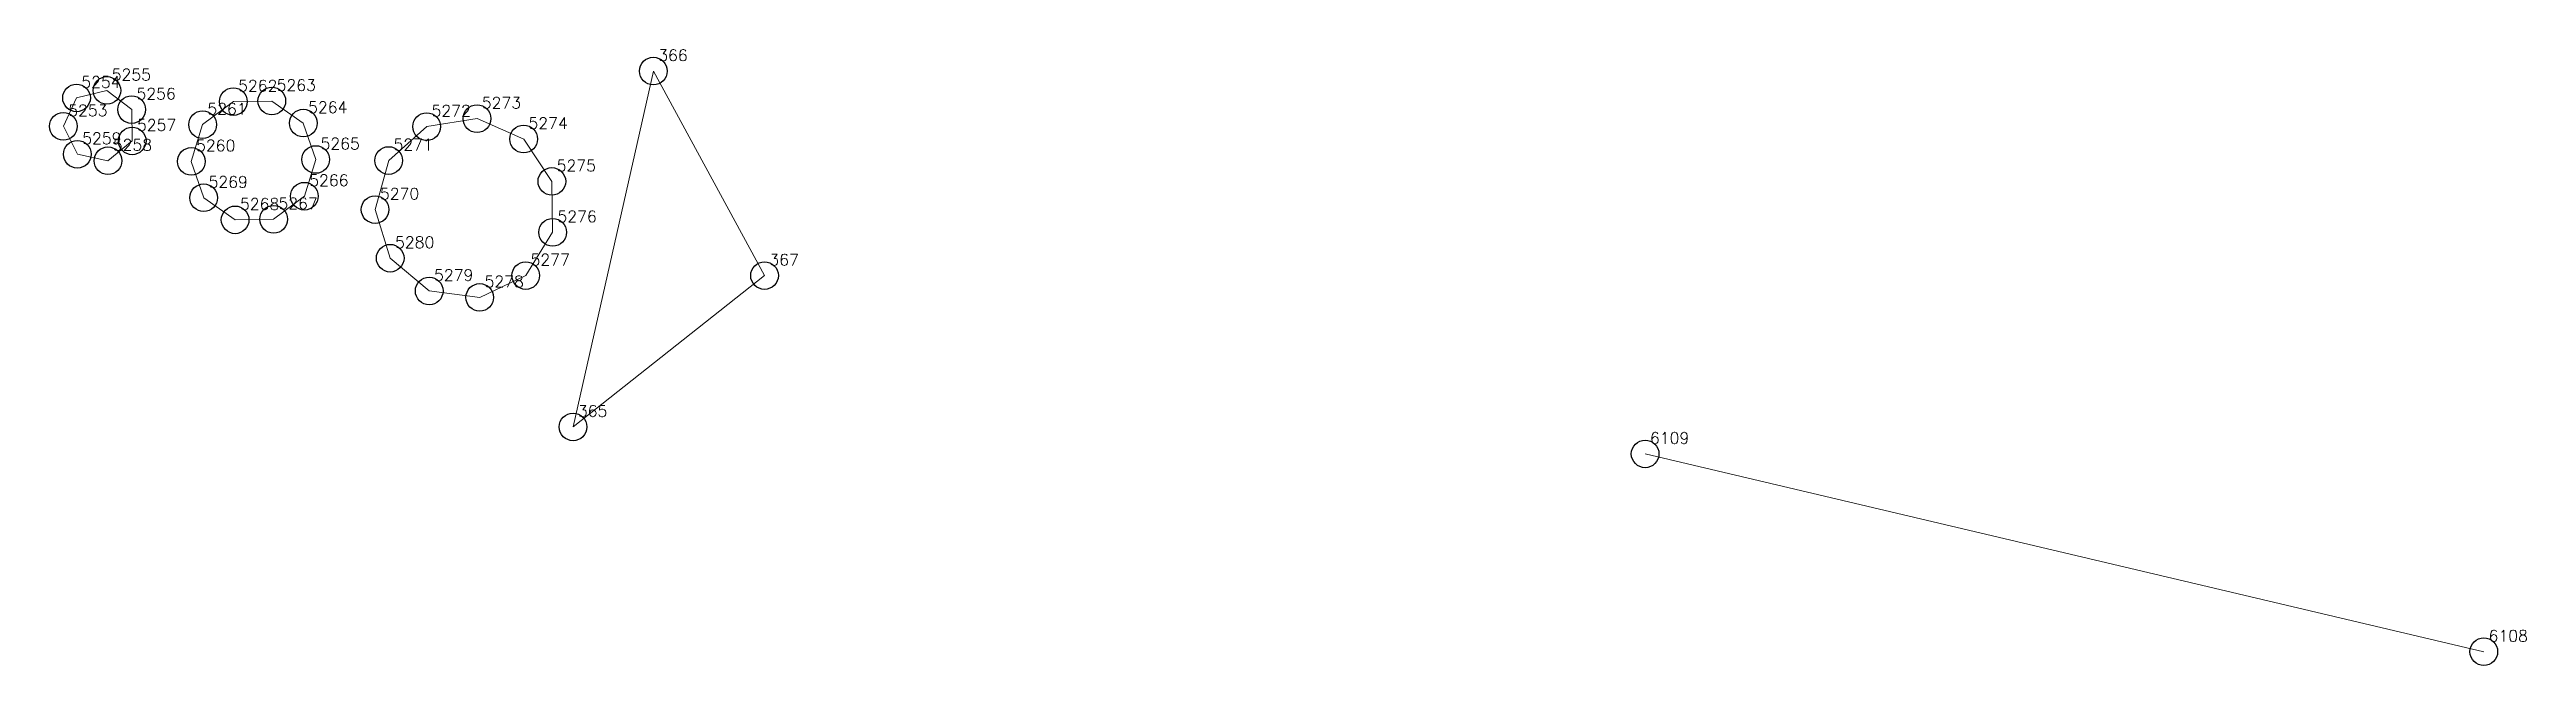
# Model space of a CAD drawing. Extents: x 1391501 to 1398271, y 354915 to 360782.
# Drawn here: x 1394540.5 to 1394607.7, y 359297.9 to 359314.7 of the extents above; entities that cross this region are included whole.
import ezdxf

# ---------------------------------------------------------------- set-up
doc = ezdxf.new("R2010")
doc.units = 0
doc.header["$PDMODE"] = 33
doc.header["$PDSIZE"] = 0.75
doc.layers.add('12 - ценные элементы визуального восприятия территории', color=7, linetype='Continuous')
doc.styles.get("Standard").update_dxf_attribs({"font": 'simplex.shx'})

msp = doc.modelspace()

# ---------------------------------------------------------------- texts
at = {"color": 7}
for s, p in [('5254', (1394541.375, 359313.621)), ('5255', (1394542.199, 359313.822)), ('5262', (1394545.627, 359313.52)), ('5263', (1394546.67, 359313.536)), ('5253', (1394541.019, 359312.851)), ('5256', (1394542.871, 359313.303)), ('5261', (1394544.793, 359312.894)), ('5264', (1394547.523, 359312.936)), ('5272', (1394550.869, 359312.841)), ('5273', (1394552.233, 359313.059)), ('5259', (1394541.399, 359312.092)), ('5257', (1394542.884, 359312.455)), ('5274', (1394553.498, 359312.504)), ('5258', (1394542.229, 359311.916)), ('5260', (1394544.486, 359311.898)), ('5265', (1394547.86, 359311.95)), ('5271', (1394549.839, 359311.921)), ('5269', (1394544.824, 359310.911)), ('5266', (1394547.553, 359310.953)), ('5275', (1394554.262, 359311.354)), ('5268', (1394545.677, 359310.311)), ('5267', (1394546.719, 359310.327)), ('5270', (1394549.47, 359310.59)), ('5276', (1394554.283, 359309.973)), ('5280', (1394549.88, 359309.271)), ('5277', (1394553.554, 359308.8)), ('5279', (1394550.937, 359308.383)), ('5278', (1394552.307, 359308.207))]:
    msp.add_text(s, height=0.3111, dxfattribs=at).set_placement(p)
at = {"layer": '12 - ценные элементы визуального восприятия территории', "color": 7}
for s, p in [('366', (1394557.015, 359314.348)), ('367', (1394560.028, 359308.799)), ('365', (1394554.837, 359304.693)), ('6109', (1394583.902, 359303.962)), ('6108', (1394606.639, 359298.595))]:
    msp.add_text(s, height=0.3111, dxfattribs=at).set_placement(p)

# ---------------------------------------------------------------- linework, layer by layer
for p in [(1394541.246, 359313.346), (1394542.07, 359313.548), (1394542.742, 359313.029), (1394545.498, 359313.246), (1394546.541, 359313.262), (1394552.104, 359312.784), (1394540.89, 359312.576), (1394542.755, 359312.18), (1394544.664, 359312.62), (1394547.394, 359312.662), (1394550.74, 359312.567), (1394553.369, 359312.23), (1394541.269, 359311.817), (1394542.099, 359311.641), (1394544.357, 359311.623), (1394547.731, 359311.675), (1394549.71, 359311.647), (1394547.424, 359310.679), (1394554.133, 359311.08), (1394544.695, 359310.637), (1394545.547, 359310.037), (1394546.59, 359310.053), (1394549.341, 359310.316), (1394554.154, 359309.699), (1394549.75, 359308.997), (1394550.808, 359308.108), (1394553.425, 359308.526), (1394552.178, 359307.933)]:
    msp.add_point(p)
at = {"layer": '12 - ценные элементы визуального восприятия территории', "color": 7, "lineweight": 20}
for points in [[(1394554.708, 359304.419), (1394556.885, 359314.074)], [(1394554.708, 359304.419), (1394556.885, 359314.074)], [(1394559.899, 359308.525), (1394556.885, 359314.074)], [(1394559.899, 359308.525), (1394556.885, 359314.074)], [(1394559.899, 359308.525), (1394554.708, 359304.419)], [(1394559.899, 359308.525), (1394554.708, 359304.419)], [(1394606.51, 359298.32), (1394583.773, 359303.687)], [(1394606.51, 359298.32), (1394583.773, 359303.687)]]:
    msp.add_lwpolyline(points, dxfattribs=at)
for points in [[(1394540.89, 359312.576), (1394541.246, 359313.346), (1394542.07, 359313.548), (1394542.742, 359313.029), (1394542.755, 359312.18), (1394542.099, 359311.641), (1394541.269, 359311.817), (1394540.89, 359312.576)], [(1394540.89, 359312.576), (1394541.246, 359313.346), (1394542.07, 359313.548), (1394542.742, 359313.029), (1394542.755, 359312.18), (1394542.099, 359311.641), (1394541.269, 359311.817), (1394540.89, 359312.576)], [(1394544.357, 359311.623), (1394544.664, 359312.62), (1394545.498, 359313.246), (1394546.541, 359313.262), (1394547.394, 359312.662), (1394547.731, 359311.675), (1394547.424, 359310.679), (1394546.59, 359310.053), (1394545.547, 359310.037), (1394544.695, 359310.637), (1394544.357, 359311.623)], [(1394544.357, 359311.623), (1394544.664, 359312.62), (1394545.498, 359313.246), (1394546.541, 359313.262), (1394547.394, 359312.662), (1394547.731, 359311.675), (1394547.424, 359310.679), (1394546.59, 359310.053), (1394545.547, 359310.037), (1394544.695, 359310.637), (1394544.357, 359311.623)], [(1394549.341, 359310.316), (1394549.71, 359311.647), (1394550.74, 359312.567), (1394552.104, 359312.784), (1394553.369, 359312.23), (1394554.133, 359311.08), (1394554.154, 359309.699), (1394553.425, 359308.526), (1394552.178, 359307.933), (1394550.808, 359308.108), (1394549.75, 359308.997), (1394549.341, 359310.316)], [(1394549.341, 359310.316), (1394549.71, 359311.647), (1394550.74, 359312.567), (1394552.104, 359312.784), (1394553.369, 359312.23), (1394554.133, 359311.08), (1394554.154, 359309.699), (1394553.425, 359308.526), (1394552.178, 359307.933), (1394550.808, 359308.108), (1394549.75, 359308.997), (1394549.341, 359310.316)]]:
    msp.add_lwpolyline(points, close=True, dxfattribs=at)
at = {"layer": '12 - ценные элементы визуального восприятия территории'}
for p in [(1394556.885, 359314.074), (1394559.899, 359308.525), (1394554.708, 359304.419), (1394583.773, 359303.687), (1394606.51, 359298.32)]:
    msp.add_point(p, dxfattribs=at)

msp.set_redraw_order([(e.dxf.handle, doc.entitydb.next_handle()) for e in msp.query("TEXT MTEXT ATTDEF DIMENSION ARC_DIMENSION")])  # texts and dimensions are drawn at this point

doc.saveas('drawing.dxf')
